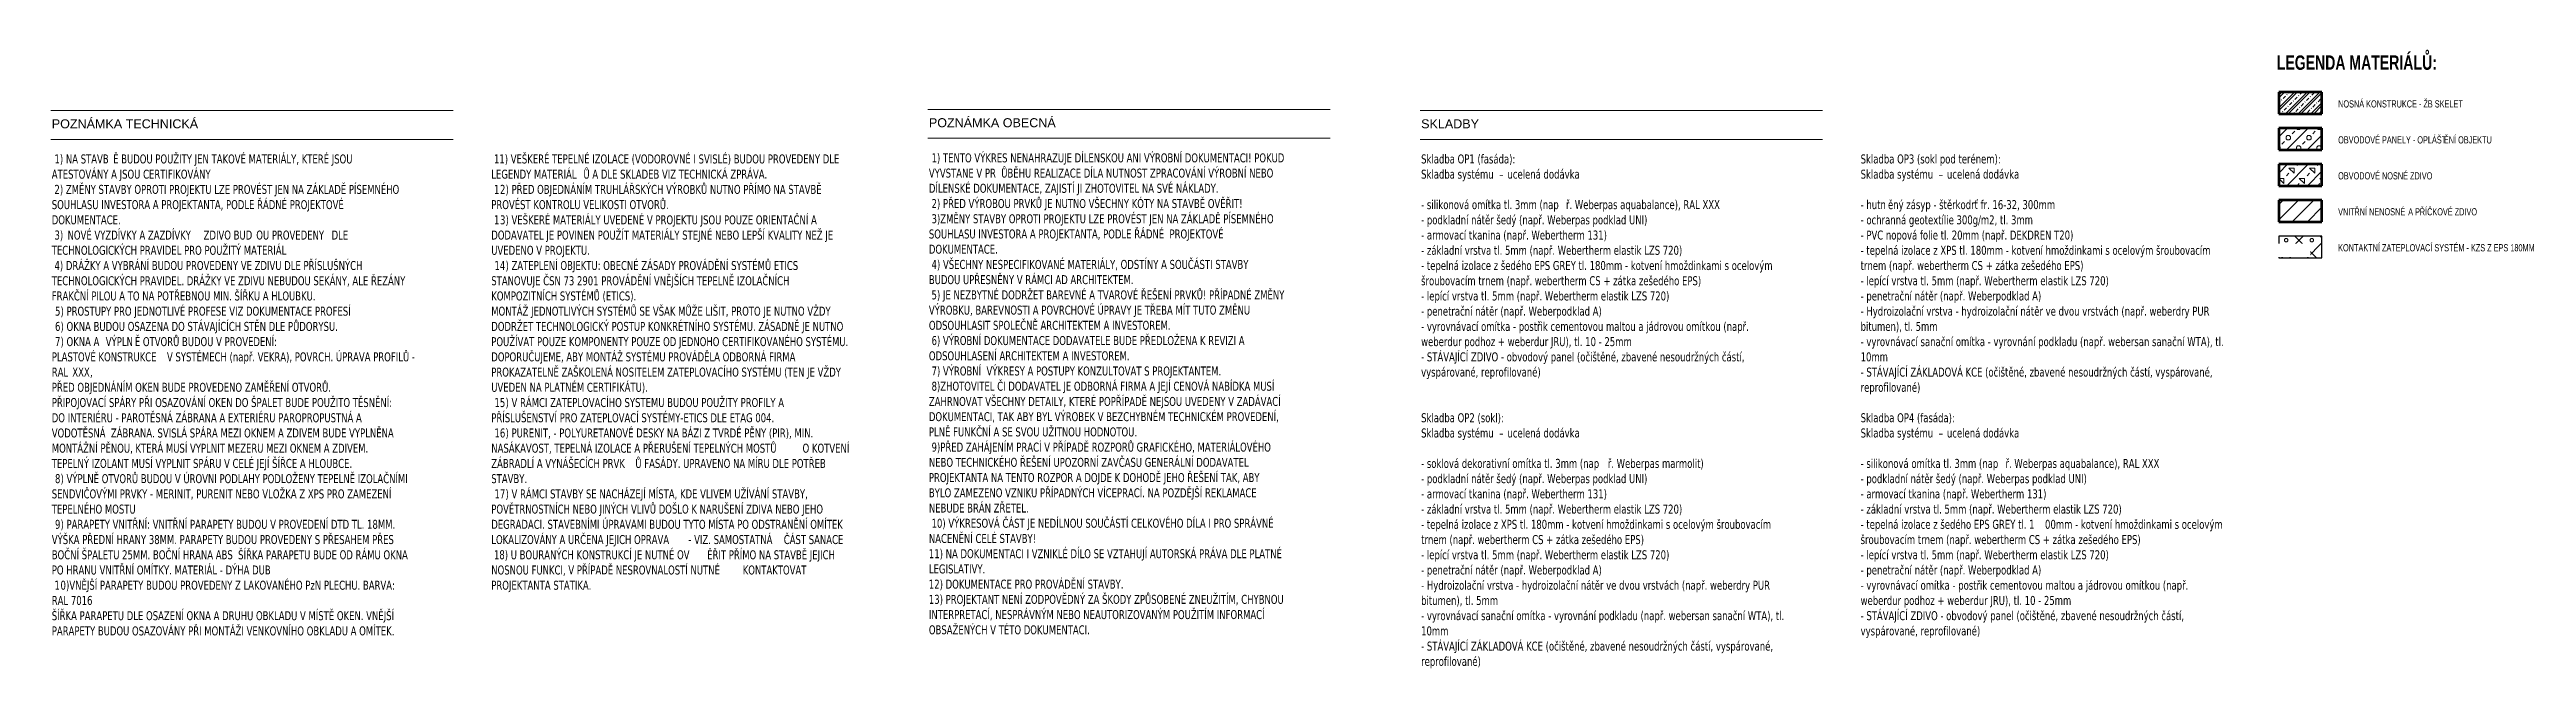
# Model space of a CAD drawing. Header units: millimetres. Extents: x 48671 to 278361, y -45352 to 20466.
# Drawn here: x 243880 to 278361, y -3831 to 4772 of the extents above; entities that cross this region are included whole.
import ezdxf

# ---------------------------------------------------------------- set-up
doc = ezdxf.new("R2010")
doc.units = ezdxf.units.MM
for name, color, linetype, lineweight in [('A-DETL', 90, 'Continuous', 13), ('A-DETL-GENF', 92, 'Continuous', 13), ('A-DETL-THIN', 151, 'Continuous', 13), ('A-DETL-WIDE', 214, 'Continuous', 70), ('G-ANNO-TEXT', 231, 'Continuous', 9)]:
    doc.layers.add(name, color=color, linetype=linetype, lineweight=lineweight)
doc.styles.add('Arial', font='arial.ttf', dxfattribs={"height": 125})
doc.styles.add('Arial_1', font='arial.ttf', dxfattribs={"width": 0.7, "height": 100})
doc.styles.add('Arial_B_1', font='arialbd.ttf', dxfattribs={"width": 0.7, "height": 200})
doc.styles.add('Tahoma_1', font='tahoma.ttf', dxfattribs={"width": 0.8, "height": 125})
doc.styles.add('Tahoma_B', font='tahomabd.ttf', dxfattribs={"width": 0.8, "height": 125})

msp = doc.modelspace()

# ---------------------------------------------------------------- texts
at = {"layer": 'G-ANNO-TEXT', "color": 7, "lineweight": 25, "attachment_point": 1}
for s, insert, char_height, width, style in [('LEGENDA MATERIÁL', (274885.9, 4691.6), 200, 2452.362, 'Arial_B_1'), ('Ů:', (276909.3, 4691.6), 200, 249.726, 'Arial_B_1'), ('NOSNÁ KONSTRUKCE - ŽB SKELET', (275739.6, 4067.4), 100, 2062.341, 'Arial_1'), ('OBVODOVÉ PANELY - OPLÁŠT', (275739.6, 3567.4), 100, 1784.556, 'Arial_1'), ('ĚNÍ OBJEKTU', (277212, 3567.4), 100, 794.071, 'Arial_1'), ('OBVODOVÉ NOSNÉ ZDIVO', (275739.6, 3067.4), 100, 1554.472, 'Arial_1'), ('VNIT', (275739.6, 2567.4), 100, 274.979, 'Arial_1'), ('ŘNÍ NENOSNÉ ', (275966.5, 2567.4), 100, 872.637, 'Arial_1'), (' A P', (276686.5, 2567.4), 100, 230.084, 'Arial_1'), ('ŘÍČKOVÉ ZDIVO', (276876.4, 2567.4), 100, 945.59, 'Arial_1'), ('KONTAKTNÍ ZATEPLOVACÍ SYSTÉM - KZS Z EPS 180MM', (275739.6, 2067.4), 100, 3243.628, 'Arial_1')]:
    msp.add_mtext(s, dxfattribs=dict(at, insert=insert, char_height=char_height, width=width, style=style))
at = {"layer": 'G-ANNO-TEXT', "color": 7, "char_height": 125, "attachment_point": 1, "bg_fill": 3, "box_fill_scale": 1.25, "bg_fill_color": 256, "bg_fill_true_color": 13158600, "bg_fill_transparency": 0}
for s, insert, width, style in [(' 1) NA STAVB', (243910.9, 3314.7), 1035.78, 'Tahoma_1'), (' 11) VEŠKERÉ TEPELNÉ IZOLACE (VODOROVNÉ I SVISLÉ) BUDOU PROVEDENY DLE ', (250029.1, 3314.7), 6397.466, 'Tahoma_1'), ('Skladba OP1 (fasáda):', (262973.9, 3314.7), 1914.43, 'Tahoma_B'), ('Skladba OP3 (sokl pod terénem):', (269092.1, 3314.7), 2831.56, 'Tahoma_B'), ('- silikonová omítka tl. 3mm (nap', (262973.9, 2679.7), 2443.544, 'Tahoma_1'), ('- hutn', (269092.1, 2679.7), 461.772, 'Tahoma_1'), ('Skladba OP2 (sokl):', (262973.9, -283.6), 1696.371, 'Tahoma_B'), ('Skladba OP4 (fasáda):', (269092.1, -283.6), 1914.43, 'Tahoma_B'), ('- soklová dekorativní omítka tl. 3mm (nap', (262973.9, -918.6), 3149.028, 'Tahoma_1'), ('- silikonová omítka tl. 3mm (nap', (269092.1, -918.6), 2443.544, 'Tahoma_1')]:
    msp.add_mtext(s, dxfattribs=dict(at, insert=insert, width=width, style=style))

# ---------------------------------------------------------------- hatches: boundary and pattern name
at = {"layer": 'A-DETL-GENF'}
h = msp.add_hatch(dxfattribs=at)
h.set_pattern_fill('FP_255', style=0, pattern_type=2)
h.set_pattern_definition([(45, (272719.66, 0), (-88.3883, 88.3883), []), (45, (272757.16, 0), (-88.3883, 88.3883), []), (45, (272826.66, 0), (-88.3883, 88.3883), [50, -25, 5, -25])])
h.paths.add_polyline_path([(274912.8, 4179.4), (274912.8, 3879.4), (275512.8, 3879.4), (275512.8, 4179.4)])
h = msp.add_hatch(dxfattribs=at)
h.set_pattern_fill('FP_256', style=0, pattern_type=2)
h.set_pattern_definition([(45, (272791.5, 0), (-143.684, 143.684), []), (0, (273020.45, 67.3), (143.684, 143.684), [25.4, -261.968]), (45, (273045.85, 67.3), (-143.684, 143.684), [25.4, -177.8]), (90, (273063.81, 85.26), (-143.684, 143.684), [25.4, -261.968]), (135, (273063.81, 110.66), (-143.684, -143.684), [25.4, -177.8]), (0, (273020.45, 128.62), (143.684, 143.684), [25.4, -261.968]), (45, (273002.5, 110.66), (-143.684, 143.684), [25.4, -177.8]), (90, (273002.5, 85.26), (-143.684, 143.684), [25.4, -261.968]), (135, (273020.45, 67.3), (-143.684, -143.684), [25.4, -177.8]), (45, (273087.04, 151.85), (-143.684, 143.684), [50.8, -152.4])])
h.paths.add_polyline_path([(274912.8, 3679.4), (274912.8, 3379.4), (275512.8, 3379.4), (275512.8, 3679.4)])
h = msp.add_hatch(dxfattribs=at)
h.set_pattern_fill('FP_1', style=0, pattern_type=2)
h.set_pattern_definition([(45, (272719.66, 0), (-143.684, 143.684), []), (45, (272863.35, 0), (-143.684, 143.684), [50.8, -152.4]), (135, (272971.11, 35.92), (-143.684, -143.684), [101.6, -101.6]), (0, (272899.27, 107.76), (143.684, 143.684), [71.842, -215.526]), (90, (272971.11, 35.92), (-143.684, 143.684), [71.842, -215.526])])
h.paths.add_polyline_path([(274912.8, 3179.4), (274912.8, 2879.4), (275512.8, 2879.4), (275512.8, 3179.4)])
h = msp.add_hatch(dxfattribs=at)
h.set_pattern_fill('FP_21', style=0, pattern_type=2)
h.set_pattern_definition([(45, (272719.66, 0), (-106.066, 106.066), [])])
h.paths.add_polyline_path([(274912.8, 2679.4), (274912.8, 2379.4), (275512.8, 2379.4), (275512.8, 2679.4)])
h = msp.add_hatch(dxfattribs=at)
h.set_pattern_fill('FP_8', color=10, style=0, pattern_type=2)
h.set_pattern_definition([(45, (272719.66, 0), (0.0007, 353.553), []), (315, (272719.66, 0), (353.553, -0.0007), []), (270, (272873.35, 9.56), (176.771, -176.771), [19.139, -334.416]), (270, (272919.54, 9.56), (176.771, -176.771), [19.139, -334.416]), (0, (272886.24, 23.1), (176.771, 176.771), [19.139, -334.416]), (0, (272886.24, -23.1), (176.771, 176.771), [19.139, -334.416]), (45, (272873.35, 9.56), (0.0007, 353.553), [19.139, -230.861]), (45, (272906, -23.1), (0.0007, 353.553), [19.139, -230.861]), (315, (272906, 23.1), (353.553, -0.0007), [19.139, -230.861]), (315, (272873.35, -9.56), (353.553, -0.0007), [19.139, -230.861])])
h.paths.add_polyline_path([(274912.8, 2179.4), (274912.8, 1879.4), (275512.8, 1879.4), (275512.8, 2179.4)])

# ---------------------------------------------------------------- linework, layer by layer
at = {"layer": 'A-DETL', "lineweight": 25}
for p, q in [((275512.8, 2179.4), (274912.8, 2179.4)), ((274912.8, 2179.4), (274912.8, 1879.4)), ((275512.8, 1879.4), (275512.8, 2179.4)), ((274912.8, 1879.4), (275512.8, 1879.4))]:
    msp.add_line(p, q, dxfattribs=at)
at = {"layer": 'A-DETL-THIN'}
for p, q in [((243898.1, 3923.7), (249498.1, 3923.7)), ((256108.2, 3938.7), (261708.2, 3938.7)), ((262961.1, 3923.7), (268561.1, 3923.7)), ((243898.1, 3523.7), (249498.1, 3523.7)), ((256108.2, 3538.7), (261708.2, 3538.7)), ((262961.1, 3523.7), (268561.1, 3523.7))]:
    msp.add_line(p, q, dxfattribs=at)
at = {"layer": 'A-DETL-WIDE'}
for p, q in [((275512.8, 4179.4), (274912.8, 4179.4)), ((274912.8, 4179.4), (274912.8, 3879.4)), ((275512.8, 3879.4), (275512.8, 4179.4)), ((274912.8, 3879.4), (275512.8, 3879.4)), ((275512.8, 3679.4), (274912.8, 3679.4)), ((274912.8, 3679.4), (274912.8, 3379.4)), ((275512.8, 3379.4), (275512.8, 3679.4)), ((274912.8, 3379.4), (275512.8, 3379.4)), ((275512.8, 3179.4), (274912.8, 3179.4)), ((274912.8, 3179.4), (274912.8, 2879.4)), ((275512.8, 2879.4), (275512.8, 3179.4)), ((274912.8, 2879.4), (275512.8, 2879.4)), ((275512.8, 2679.4), (274912.8, 2679.4)), ((274912.8, 2679.4), (274912.8, 2379.4)), ((275512.8, 2379.4), (275512.8, 2679.4)), ((274912.8, 2379.4), (275512.8, 2379.4))]:
    msp.add_line(p, q, dxfattribs=at)

msp.set_redraw_order([(e.dxf.handle, doc.entitydb.next_handle()) for e in msp.query("TEXT MTEXT ATTDEF DIMENSION ARC_DIMENSION")])  # texts and dimensions are drawn at this point

# ---------------------------------------------------------------- next in the draw order: texts
at = {"layer": 'G-ANNO-TEXT', "color": 7, "char_height": 125, "attachment_point": 1, "bg_fill": 3, "box_fill_scale": 1.25, "bg_fill_color": 256, "bg_fill_true_color": 13158600, "bg_fill_transparency": 0}
for s, insert, width, style in [('POZNÁMKA TECHNICKÁ', (243910.9, 3803.2), 2461.181, 'Arial'), ('POZNÁMKA OBECNÁ', (256121.1, 3818.3), 2128.48, 'Arial'), ('SKLADBY', (262973.9, 3803.2), 970.042, 'Arial'), ('Ě BUDOU POUŽITY JEN TAKOVÉ MATERIÁLY, KTERÉ JSOU ', (244765.5, 3314.7), 4502.277, 'Tahoma_1'), (' 1) TENTO VÝKRES NENAHRAZUJE DÍLENSKOU ANI VÝROBNÍ DOKUMENTACI! POKUD ', (256121.1, 3329.8), 6541.77, 'Tahoma_1'), ('Skladba systému ', (262973.9, 3103.1), 1317.974, 'Tahoma_1'), ('Skladba systému ', (269092.1, 3103.1), 1317.974, 'Tahoma_1'), ('ř. Weberpas aquabalance), RAL XXX', (264990.1, 2679.7), 2725.738, 'Tahoma_1'), ('ěný zásyp - štěrkodrť fr. 16-32, 300mm', (269473.1, 2679.7), 2991.898, 'Tahoma_1'), ('Skladba systému ', (262973.9, -495.3), 1317.974, 'Tahoma_1'), ('Skladba systému ', (269092.1, -495.3), 1317.974, 'Tahoma_1'), ('ř. Weberpas marmolit)', (265572.2, -918.6), 1699.578, 'Tahoma_1'), ('ř. Weberpas aquabalance), RAL XXX', (271108.2, -918.6), 2725.738, 'Tahoma_1')]:
    msp.add_mtext(s, dxfattribs=dict(at, insert=insert, width=width, style=style))

# ---------------------------------------------------------------- next in the draw order: texts
at = {"layer": 'G-ANNO-TEXT', "color": 7, "char_height": 125, "attachment_point": 1, "style": 'Tahoma_1', "bg_fill": 3, "box_fill_scale": 1.25, "bg_fill_color": 256, "bg_fill_true_color": 13158600, "bg_fill_transparency": 0}
for s, insert, width in [('ATESTOVÁNY A JSOU CERTIFIKOVÁNY', (243910.9, 3103.1), 2950.21), ('\\fTahoma|b0|i0|c238|p34|;\\W.8;–', (264061.4, 3103.1), 92.996), ('\\fTahoma|b0|i0|c238|p34|;\\W.8;–', (270179.5, 3103.1), 92.996), ('- podkladní nátěr šedý (např. Weberpas podklad UNI)', (262973.9, 2468.1), 4037.298), ('- ochranná geotextílie 300g/m2, tl. 3mm', (269092.1, 2468.1), 3056.033), ('\\fTahoma|b0|i0|c238|p34|;\\W.8;–', (264061.4, -495.3), 92.996), ('\\fTahoma|b0|i0|c238|p34|;\\W.8;–', (270179.5, -495.3), 92.996), ('- podkladní nátěr šedý (např. Weberpas podklad UNI)', (262973.9, -1130.3), 4037.298), ('- podkladní nátěr šedý (např. Weberpas podklad UNI)', (269092.1, -1130.3), 4037.298)]:
    msp.add_mtext(s, dxfattribs=dict(at, insert=insert, width=width))

# ---------------------------------------------------------------- next in the draw order: texts
for s, insert, width in [(' ucelená dodávka ', (264138.1, 3103.1), 1366.075), (' ucelená dodávka ', (270256.3, 3103.1), 1366.075), (' 2) ZMĚNY STAVBY OPROTI PROJEKTU LZE PROVÉST JEN NA ZÁKLADĚ PÍSEMNÉHO ', (243910.9, 2891.4), 6442.361), ('- armovací tkanina (např. Webertherm 131)', (262973.9, 2256.4), 3296.539), ('- PVC nopová folie tl. 20mm (např. DEKDREN T20)', (269092.1, 2256.4), 3825.653), (' ucelená dodávka ', (264138.1, -495.3), 1366.075), (' ucelená dodávka ', (270256.3, -495.3), 1366.075), ('- armovací tkanina (např. Webertherm 131)', (262973.9, -1341.9), 3296.539), ('- armovací tkanina (např. Webertherm 131)', (269092.1, -1341.9), 3296.539)]:
    msp.add_mtext(s, dxfattribs=dict(at, insert=insert, width=width))

# ---------------------------------------------------------------- next in the draw order: texts
for s, insert, width in [('LEGENDY MATERIÁL', (250029.1, 3103.1), 1555.274), ('SOUHLASU INVESTORA A PROJEKTANTA, PODLE ŘÁDNÉ PROJEKTOVÉ ', (243910.9, 2679.7), 5409.787), ('- základní vrstva tl. 5mm (např. Webertherm elastik LZS 720)', (262973.9, 2044.7), 4624.133), ('- základní vrstva tl. 5mm (např. Webertherm elastik LZS 720)', (262973.9, -1553.6), 4624.133)]:
    msp.add_mtext(s, dxfattribs=dict(at, insert=insert, width=width))

# ---------------------------------------------------------------- next in the draw order: texts
for s, insert, width in [('Ů A DLE SKLADEB VIZ TECHNICKÁ ZPRÁVA.', (251312.3, 3103.1), 3341.433), (' 1', (250029.1, 2891.4), 147.511), ('DOKUMENTACE. ', (243910.9, 2468.1), 1292.32), ('- tepelná izolace z\xa0šedého EPS GREY tl. 180mm - kotvení hmoždinkami s ocelovým ', (262973.9, 1833.1), 6288.437), ('- tepelná izolace z\xa0XPS tl. 180mm - kotvení hmoždinkami s ocelovým šroubovacím ', (262973.9, -1765.3), 6230.715)]:
    msp.add_mtext(s, dxfattribs=dict(at, insert=insert, width=width))

# ---------------------------------------------------------------- next in the draw order: texts
for s, insert, width in [('\\fTahoma|b0|i0|c238|p34|;\\W.8;2', (250150.8, 2891.4), 92.996), (' 3) ', (243910.9, 2256.4), 266.16), ('- tepelná izolace z\xa0XPS tl. 180mm - kotvení hmoždinkami s ocelovým šroubovacím ', (269092.1, 2044.7), 6230.715), ('šroubovacím trnem (např. webertherm CS + zátka zešedého EPS)', (262973.9, 1621.4), 4970.462), ('- základní vrstva tl. 5mm (např. Webertherm elastik LZS 720)', (269092.1, -1553.6), 4624.133), ('trnem (např. webertherm CS + zátka zešedého EPS)', (262973.9, -1976.9), 3969.956)]:
    msp.add_mtext(s, dxfattribs=dict(at, insert=insert, width=width))

# ---------------------------------------------------------------- next in the draw order: texts
for s, insert, width in [(') PŘED OBJEDNÁNÍM TRUHLÁŘSKÝCH VÝROBKŮ NUTNO PŘÍMO NA STAVBĚ ', (250227.5, 2891.4), 5842.699), ('NOVÉ VYZDÍVKY A ZAZDÍVKY', (244130.5, 2256.4), 2251.139), ('trnem (např. webertherm CS + zátka zešedého EPS)', (269092.1, 1833.1), 3969.956), ('- lepící vrstva tl. 5mm (např. Webertherm elastik LZS 720)', (262973.9, 1409.7), 4393.247), ('- tepelná izolace z\xa0šedého EPS GREY tl. 1', (269092.1, -1765.3), 3110.548), ('- lepící vrstva tl. 5mm (např. Webertherm elastik LZS 720)', (262973.9, -2188.6), 4393.247)]:
    msp.add_mtext(s, dxfattribs=dict(at, insert=insert, width=width))

# ---------------------------------------------------------------- next in the draw order: texts
for s, insert, width in [('VYVSTANE V PR', (256121.1, 3118.1), 1221.772), ('PROVÉST KONTROLU VELIKOSTI OTVORŮ.', (250029.1, 2679.7), 3258.058), (' ZDIVO BUD', (245987.9, 2256.4), 933.164), ('- lepící vrstva tl. 5mm (např. Webertherm elastik LZS 720)', (269092.1, 1621.4), 4393.247), ('- penetrační nátěr (např. Weberpodklad A)', (262973.9, 1198.1), 3209.957), ('\\fTahoma|b0|i0|c238|p34|;\\W.8;0', (271658.5, -1765.3), 92.996), ('- penetrační nátěr (např. Weberpodklad A)', (262973.9, -2400.3), 3209.957)]:
    msp.add_mtext(s, dxfattribs=dict(at, insert=insert, width=width))

# ---------------------------------------------------------------- next in the draw order: texts
for s, insert, width in [('ŮBĚHU REALIZACE DÍLA NUTNOST ZPRACOVÁNÍ VÝROBNÍ NEBO ', (257129.1, 3118.1), 5012.15), (' 1', (250029.1, 2468.1), 147.511), ('OU PROVEDENY', (246757.8, 2256.4), 1224.978), ('- penetrační nátěr (např. Weberpodklad A)', (269092.1, 1409.7), 3209.957), ('- vyrovnávací omítka - postřik cementovou maltou a jádrovou omítkou (např. ', (262973.9, 986.4), 5858.732), ('0mm - kotvení hmoždinkami s ocelovým ', (271735.3, -1765.3), 3084.894), ('- Hydroizolační vrstva - hydroizolační nátěr ve dvou vrstvách (např. weberdry PUR ', (262973.9, -2611.9), 6217.888)]:
    msp.add_mtext(s, dxfattribs=dict(at, insert=insert, width=width))

# ---------------------------------------------------------------- next in the draw order: texts
for s, insert, width in [('DÍLENSKÉ DOKUMENTACE, ZAJISTÍ JI ZHOTOVITEL NA SVÉ NÁKLADY.', (256121.1, 2906.5), 5380.926), ('\\fTahoma|b0|i0|c238|p34|;\\W.8;3', (250150.8, 2468.1), 92.996), (' DLE ', (247768.6, 2256.4), 404.051), ('- Hydroizolační vrstva - hydroizolační nátěr ve dvou vrstvách (např. weberdry PUR ', (269092.1, 1198.1), 6217.888), ('weberdur podhoz + weberdur JRU), tl. 10 - 25mm', (262973.9, 774.7), 3796.792), ('šroubovacím trnem (např. webertherm CS + zátka zešedého EPS)', (269092.1, -1976.9), 4970.462), ('bitumen), tl. 5mm', (262973.9, -2823.6), 1369.282)]:
    msp.add_mtext(s, dxfattribs=dict(at, insert=insert, width=width))

# ---------------------------------------------------------------- next in the draw order: texts
for s, insert, width in [(') VEŠKERÉ MATERIÁLY UVEDENÉ V PROJEKTU JSOU POUZE ORIENTAČNÍ A ', (250227.5, 2468.1), 5810.631), ('TECHNOLOGICKÝCH PRAVIDEL PRO POUŽITÝ MATERIÁL', (243910.9, 2044.7), 4309.872), ('bitumen), tl. 5mm', (269092.1, 986.4), 1369.282), ('- STÁVAJÍCÍ ZDIVO - obvodový panel (očištěné, zbavené nesoudržných částí, ', (262973.9, 563.1), 5871.559), ('- lepící vrstva tl. 5mm (např. Webertherm elastik LZS 720)', (269092.1, -2188.6), 4393.247), ('- vyrovnávací sanační omítka - vyrovnání podkladu (např. webersan sanační WTA), tl. ', (262973.9, -3035.3), 6490.462)]:
    msp.add_mtext(s, dxfattribs=dict(at, insert=insert, width=width))

# ---------------------------------------------------------------- next in the draw order: texts
for s, insert, width in [(' 2) PŘED VÝROBOU PRVKŮ JE NUTNO VŠECHNY KÓTY NA STAVBĚ OVĚŘIT!', (256121.1, 2694.8), 5756.116), ('DODAVATEL JE POVINEN POUŽÍT MATERIÁLY STEJNÉ NEBO LEPŠÍ KVALITY NEŽ JE ', (250029.1, 2256.4), 6423.12), (' 4) DRÁŽKY A VYBRÁNÍ BUDOU PROVEDENY VE ZDIVU DLE PŘÍSLUŠNÝCH ', (243910.9, 1833.1), 5727.256), ('- vyrovnávací sanační omítka - vyrovnání podkladu (např. webersan sanační WTA), tl. ', (269092.1, 774.7), 6490.462), ('vyspárované, reprofilované)', (262973.9, 351.4), 2090.801), ('- penetrační nátěr (např. Weberpodklad A)', (269092.1, -2400.3), 3209.957), ('10mm', (262973.9, -3246.9), 474.599)]:
    msp.add_mtext(s, dxfattribs=dict(at, insert=insert, width=width))

# ---------------------------------------------------------------- next in the draw order: texts
for s, insert, width in [(' 3)ZMĚNY STAVBY OPROTI PROJEKTU LZE PROVÉST JEN NA ZÁKLADĚ PÍSEMNÉHO ', (256121.1, 2483.1), 6387.846), ('UVEDENO V PROJEKTU.', (250029.1, 2044.7), 1811.814), ('TECHNOLOGICKÝCH PRAVIDEL. DRÁŽKY VE ZDIVU NEBUDOU SEKÁNY, ALE ŘEZÁNY ', (243910.9, 1621.4), 6474.428), ('10mm', (269092.1, 563.1), 474.599), ('- vyrovnávací omítka - postřik cementovou maltou a jádrovou omítkou (např. ', (269092.1, -2611.9), 5858.732), ('- STÁVAJÍCÍ ZÁKLADOVÁ KCE (očištěné, zbavené nesoudržných částí, vyspárované, ', (262973.9, -3458.6), 6349.365)]:
    msp.add_mtext(s, dxfattribs=dict(at, insert=insert, width=width))

# ---------------------------------------------------------------- next in the draw order: texts
for s, insert, width in [('SOUHLASU INVESTORA A PROJEKTANTA, PODLE ŘÁDNÉ  PROJEKTOVÉ ', (256121.1, 2271.5), 5464.302), ('\\fTahoma|b0|i0|c238|p34|;\\W.8; ', (250029.1, 1833.1), 54.515), ('FRAKČNÍ PILOU A TO NA POTŘEBNOU MIN. ŠÍŘKU A HLOUBKU.', (243910.9, 1409.7), 4861.433), ('- STÁVAJÍCÍ ZÁKLADOVÁ KCE (očištěné, zbavené nesoudržných částí, vyspárované, ', (269092.1, 351.4), 6349.365), ('weberdur podhoz + weberdur JRU), tl. 10 - 25mm', (269092.1, -2823.6), 3796.792), ('reprofilované)', (262973.9, -3670.3), 1045.4)]:
    msp.add_mtext(s, dxfattribs=dict(at, insert=insert, width=width))

# ---------------------------------------------------------------- next in the draw order: texts
for s, insert, width in [('DOKUMENTACE. ', (256121.1, 2059.8), 1292.32), ('14', (250074, 1833.1), 185.992), ('\\fTahoma|b0|i0|c238|p34|;\\W.8; ', (243910.9, 1198.1), 54.515), ('reprofilované)', (269092.1, 139.7), 1045.4), ('- STÁVAJÍCÍ ZDIVO - obvodový panel (očištěné, zbavené nesoudržných částí, ', (269092.1, -3035.3), 5871.559)]:
    msp.add_mtext(s, dxfattribs=dict(at, insert=insert, width=width))

# ---------------------------------------------------------------- next in the draw order: texts
for s, insert, width in [(') ZATEPLENÍ OBJEKTU: OBECNÉ ZÁSADY PROVÁDĚNÍ SYSTÉMŮ ETICS ', (250227.5, 1833.1), 5438.648), (' 4) VŠECHNY NESPECIFIKOVANÉ MATERIÁLY, ODSTÍNY A SOUČÁSTI STAVBY  ', (256121.1, 1848.1), 6009.449), ('\\fTahoma|b0|i0|c238|p34|;\\W.8;5', (243955.9, 1198.1), 92.996), ('vyspárované, reprofilované)', (269092.1, -3246.9), 2090.801)]:
    msp.add_mtext(s, dxfattribs=dict(at, insert=insert, width=width))

# ---------------------------------------------------------------- next in the draw order: texts
for s, insert, width in [('STANOVUJE ČSN 73 2901 PROVÁDĚNÍ VNĚJŠÍCH TEPELNĚ IZOLAČNÍCH ', (250029.1, 1621.4), 5525.23), ('BUDOU UPŘESNĚNY V RÁMCI AD ARCHITEKTEM.', (256121.1, 1636.5), 3745.484), (') PROSTUPY PRO JEDNOTLIVÉ PROFESE VIZ DOKUMENTACE PROFESÍ', (244032.6, 1198.1), 5348.859)]:
    msp.add_mtext(s, dxfattribs=dict(at, insert=insert, width=width))

# ---------------------------------------------------------------- next in the draw order: texts
for s, insert, width in [('KOMPOZITNÍCH SYSTÉMŮ (ETICS). ', (250029.1, 1409.7), 2748.185), ('\\fTahoma|b0|i0|c238|p34|;\\W.8; ', (243910.9, 986.4), 54.515)]:
    msp.add_mtext(s, dxfattribs=dict(at, insert=insert, width=width))

# ---------------------------------------------------------------- next in the draw order: texts
for s, insert, width in [('MONTÁŽ JEDNOTLIVÝCH SYSTÉMŮ SE VŠAK MŮŽE LIŠIT, PROTO JE NUTNO VŽDY ', (250029.1, 1198.1), 6330.125), ('\\fTahoma|b0|i0|c238|p34|;\\W.8;6', (243955.9, 986.4), 92.996)]:
    msp.add_mtext(s, dxfattribs=dict(at, insert=insert, width=width))

# ---------------------------------------------------------------- next in the draw order: texts
for s, insert, width in [(' 5) JE NEZBYTNÉ DODRŽET BAREVNÉ A TVAROVÉ ŘEŠENÍ PRVKŮ! PŘÍPADNÉ ZMĚNY ', (256121.1, 1424.8), 6541.77), (') OKNA BUDOU OSAZENA DO STÁVAJÍCÍCH STĚN DLE PŮDORYSU. ', (244032.6, 986.4), 5130.8), ('DODRŽET TECHNOLOGICKÝ POSTUP KONKRÉTNÍHO SYSTÉMU. ZÁSADNĚ JE NUTNO ', (250029.1, 986.4), 6487.255)]:
    msp.add_mtext(s, dxfattribs=dict(at, insert=insert, width=width))

# ---------------------------------------------------------------- next in the draw order: texts
for s, insert, width in [('VÝROBKU, BAREVNOSTI A POVRCHOVÉ ÚPRAVY JE TŘEBA MÍT TUTO ZMĚNU ', (256121.1, 1213.1), 5948.521), ('\\fTahoma|b0|i0|c238|p34|;\\W.8; ', (243910.9, 774.7), 54.515)]:
    msp.add_mtext(s, dxfattribs=dict(at, insert=insert, width=width))

# ---------------------------------------------------------------- next in the draw order: texts
at = {"layer": 'G-ANNO-TEXT', "color": 7, "insert": (243955.9, 774.7), "char_height": 125, "width": 92.996, "attachment_point": 1, "style": 'Tahoma_1', "bg_fill": 3, "box_fill_scale": 1.25, "bg_fill_color": 256, "bg_fill_true_color": 13158600, "bg_fill_transparency": 0}
msp.add_mtext('\\fTahoma|b0|i0|c238|p34|;\\W.8;7', dxfattribs=at)

# ---------------------------------------------------------------- next in the draw order: texts
at = {"layer": 'G-ANNO-TEXT', "color": 7, "insert": (244032.6, 774.7), "char_height": 125, "width": 763.207, "attachment_point": 1, "style": 'Tahoma_1', "bg_fill": 3, "box_fill_scale": 1.25, "bg_fill_color": 256, "bg_fill_true_color": 13158600, "bg_fill_transparency": 0}
msp.add_mtext(') OKNA A ', dxfattribs=at)

# ---------------------------------------------------------------- next in the draw order: texts
at = {"layer": 'G-ANNO-TEXT', "color": 7, "insert": (244662.3, 774.7), "char_height": 125, "width": 490.633, "attachment_point": 1, "style": 'Tahoma_1', "bg_fill": 3, "box_fill_scale": 1.25, "bg_fill_color": 256, "bg_fill_true_color": 13158600, "bg_fill_transparency": 0}
msp.add_mtext('VÝPLN', dxfattribs=at)

# ---------------------------------------------------------------- next in the draw order: texts
at = {"layer": 'G-ANNO-TEXT', "color": 7, "insert": (245067.2, 774.7), "char_height": 125, "width": 2597.468, "attachment_point": 1, "style": 'Tahoma_1', "bg_fill": 3, "box_fill_scale": 1.25, "bg_fill_color": 256, "bg_fill_true_color": 13158600, "bg_fill_transparency": 0}
msp.add_mtext('Ě OTVORŮ BUDOU V PROVEDENÍ:', dxfattribs=at)

# ---------------------------------------------------------------- next in the draw order: texts
at = {"layer": 'G-ANNO-TEXT', "color": 7, "insert": (243910.9, 563.1), "char_height": 125, "width": 1943.291, "attachment_point": 1, "style": 'Tahoma_1', "bg_fill": 3, "box_fill_scale": 1.25, "bg_fill_color": 256, "bg_fill_true_color": 13158600, "bg_fill_transparency": 0}
msp.add_mtext('PLASTOVÉ KONSTRUKCE ', dxfattribs=at)

# ---------------------------------------------------------------- next in the draw order: texts
at = {"layer": 'G-ANNO-TEXT', "color": 7, "char_height": 125, "attachment_point": 1, "style": 'Tahoma_1', "bg_fill": 3, "box_fill_scale": 1.25, "bg_fill_color": 256, "bg_fill_true_color": 13158600, "bg_fill_transparency": 0}
for s, insert, width in [('RAL ', (243910.9, 351.4), 346.329), ('V SYSTÉMECH (např. VEKRA), POVRCH. ÚPRAVA PROFILŮ - ', (245514.3, 563.1), 4585.653)]:
    msp.add_mtext(s, dxfattribs=dict(at, insert=insert, width=width))

# ---------------------------------------------------------------- next in the draw order: texts
for s, insert, width in [('POUŽÍVAT POUZE KOMPONENTY POUZE OD JEDNOHO CERTIFIKOVANÉHO SYSTÉMU.', (250029.1, 774.7), 6535.357), ('XXX', (244196.7, 351.4), 298.228)]:
    msp.add_mtext(s, dxfattribs=dict(at, insert=insert, width=width))

# ---------------------------------------------------------------- next in the draw order: texts
for s, insert, width in [('ODSOUHLASIT SPOLEČNĚ ARCHITEKTEM A INVESTOREM.', (256121.1, 1001.5), 4428.522), ('\\fTahoma|b0|i0|c238|p34|;\\W.8;,', (244442.7, 351.4), 51.308), ('DOPORUČUJEME, ABY MONTÁŽ SYSTÉMU PROVÁDĚLA ODBORNÁ FIRMA ', (250029.1, 563.1), 5586.158)]:
    msp.add_mtext(s, dxfattribs=dict(at, insert=insert, width=width))

# ---------------------------------------------------------------- next in the draw order: texts
for s, insert, width in [(' 6) VÝROBNÍ DOKUMENTACE DODAVATELE BUDE PŘEDLOŽENA K REVIZI A ', (256121.1, 789.8), 5797.804), ('PROKAZATELNĚ ZAŠKOLENÁ NOSITELEM ZATEPLOVACÍHO SYSTÉMU (TEN JE VŽDY ', (250029.1, 351.4), 6426.327), ('PŘED OBJEDNÁNÍM OKEN BUDE PROVEDENO ZAMĚŘENÍ OTVORŮ.', (243910.9, 139.7), 5082.699)]:
    msp.add_mtext(s, dxfattribs=dict(at, insert=insert, width=width))

# ---------------------------------------------------------------- next in the draw order: texts
for s, insert, width in [('ODSOUHLASENÍ ARCHITEKTEM A INVESTOREM.', (256121.1, 578.1), 3684.556), ('PŘIPOJOVACÍ SPÁRY PŘI OSAZOVÁNÍ OKEN DO ŠPALET BUDE POUŽITO TĚSNĚNÍ: ', (243910.9, -71.9), 6349.365)]:
    msp.add_mtext(s, dxfattribs=dict(at, insert=insert, width=width))

# ---------------------------------------------------------------- next in the draw order: texts
for s, insert, width in [(' 7) VÝROBNÍ  VÝKRESY A POSTUPY KONZULTOVAT S\xa0PROJEKTANTEM.', (256121.1, 366.5), 5380.926), ('UVEDEN NA PLATNÉM CERTIFIKÁTU).', (250029.1, 139.7), 2882.868), ('DO INTERIÉRU - PAROTĚSNÁ ZÁBRANA A EXTERIÉRU PAROPROPUSTNÁ A ', (243910.9, -283.6), 5724.049)]:
    msp.add_mtext(s, dxfattribs=dict(at, insert=insert, width=width))

# ---------------------------------------------------------------- next in the draw order: texts
for s, insert, width in [(' 8)ZHOTOVITEL ČI DODAVATEL JE ODBORNÁ FIRMA A JEJÍ CENOVÁ NABÍDKA MUSÍ  ', (256121.1, 154.8), 6535.357), ('\\fTahoma|b0|i0|c238|p34|;\\W.8; ', (250029.1, -71.9), 54.515), ('VODOTĚSNÁ  ZÁBRANA. SVISLÁ SPÁRA MEZI OKNEM A ZDIVEM BUDE VYPLNĚNA ', (243910.9, -495.3), 6259.576)]:
    msp.add_mtext(s, dxfattribs=dict(at, insert=insert, width=width))

# ---------------------------------------------------------------- next in the draw order: texts
for s, insert, width in [('15', (250074, -71.9), 185.992), ('ZAHRNOVAT VŠECHNY DETAILY, KTERÉ POPŘÍPADĚ NEJSOU UVEDENY V\xa0ZADÁVACÍ ', (256121.1, -56.9), 6493.669), ('MONTÁŽNÍ PĚNOU, KTERÁ MUSÍ VYPLNIT MEZERU MEZI OKNEM A ZDIVEM. ', (243910.9, -706.9), 5871.559)]:
    msp.add_mtext(s, dxfattribs=dict(at, insert=insert, width=width))

# ---------------------------------------------------------------- next in the draw order: texts
for s, insert, width in [(') V RÁMCI ZATEPLOVACÍHO SYSTEMU BUDOU POUŽITY PROFILY A ', (250227.5, -71.9), 5188.521), ('TEPELNÝ IZOLANT MUSÍ VYPLNIT SPÁRU V CELÉ JEJÍ ŠÍŘCE A HLOUBCE.', (243910.9, -918.6), 5598.985)]:
    msp.add_mtext(s, dxfattribs=dict(at, insert=insert, width=width))

# ---------------------------------------------------------------- next in the draw order: texts
for s, insert, width in [('PŘÍSLUŠENSTVÍ PRO ZATEPLOVACÍ SYSTÉMY-ETICS DLE ETAG 004.', (250029.1, -283.6), 5201.348), ('\\fTahoma|b0|i0|c238|p34|;\\W.8; ', (243910.9, -1130.3), 54.515)]:
    msp.add_mtext(s, dxfattribs=dict(at, insert=insert, width=width))

# ---------------------------------------------------------------- next in the draw order: texts
for s, insert, width in [('\\fTahoma|b0|i0|c238|p34|;\\W.8; ', (250029.1, -495.3), 54.515), ('\\fTahoma|b0|i0|c238|p34|;\\W.8;8', (243955.9, -1130.3), 92.996)]:
    msp.add_mtext(s, dxfattribs=dict(at, insert=insert, width=width))

# ---------------------------------------------------------------- next in the draw order: texts
for s, insert, width in [('16', (250074, -495.3), 185.992), (') VÝPLNĚ OTVORŮ BUDOU V ÚROVNI PODLAHY PODLOŽENY TEPELNĚ IZOLAČNÍMI ', (244032.6, -1130.3), 6394.26)]:
    msp.add_mtext(s, dxfattribs=dict(at, insert=insert, width=width))

# ---------------------------------------------------------------- next in the draw order: texts
for s, insert, width in [(') PURENIT, - POLYURETANOVÉ DESKY NA BÁZI Z TVRDÉ PĚNY (PIR), MIN. ', (250227.5, -495.3), 5756.116), ('SENDVIČOVÝMI PRVKY - MERINIT, PURENIT NEBO VLOŽKA Z XPS PRO ZAMEZENÍ ', (243910.9, -1341.9), 6301.264)]:
    msp.add_mtext(s, dxfattribs=dict(at, insert=insert, width=width))

# ---------------------------------------------------------------- next in the draw order: texts
for s, insert, width in [('DOKUMENTACI, TAK ABY BYL VÝROBEK V BEZCHYBNÉM TECHNICKÉM PROVEDENÍ, ', (256121.1, -268.5), 6429.534), ('NASÁKAVOST, TEPELNÁ IZOLACE A PŘERUŠENÍ TEPELNÝCH MOSTŮ ', (250029.1, -706.9), 5252.656), ('TEPELNÉHO MOSTU  ', (243910.9, -1553.6), 1632.236)]:
    msp.add_mtext(s, dxfattribs=dict(at, insert=insert, width=width))

# ---------------------------------------------------------------- next in the draw order: texts
for s, insert, width in [('O KOTVENÍ ', (254362.9, -706.9), 920.337), ('PLNĚ FUNKČNÍ A SE SVOU UŽITNOU HODNOTOU.', (256121.1, -480.2), 3806.412), ('ZÁBRADLÍ A VYNÁŠECÍCH PRVK', (250029.1, -918.6), 2430.716), ('\\fTahoma|b0|i0|c238|p34|;\\W.8; ', (243910.9, -1765.3), 54.515)]:
    msp.add_mtext(s, dxfattribs=dict(at, insert=insert, width=width))

# ---------------------------------------------------------------- next in the draw order: texts
for s, insert, width in [(' 9)PŘED ZAHÁJENÍM PRACÍ V PŘÍPADĚ ROZPORŮ GRAFICKÉHO, MATERIÁLOVÉHO ', (256121.1, -691.9), 6336.538), ('Ů FASÁDY. UPRAVENO NA MÍRU DLE POTŘEB ', (252034.6, -918.6), 3530.632), ('STAVBY. ', (250029.1, -1130.3), 705.485), ('\\fTahoma|b0|i0|c238|p34|;\\W.8;9', (243955.9, -1765.3), 92.996)]:
    msp.add_mtext(s, dxfattribs=dict(at, insert=insert, width=width))

# ---------------------------------------------------------------- next in the draw order: texts
for s, insert, width in [('NEBO TECHNICKÉHO ŘEŠENÍ UPOZORNÍ ZAVČASU GENERÁLNÍ DODAVATEL ', (256121.1, -903.5), 5858.732), ('\\fTahoma|b0|i0|c238|p34|;\\W.8; ', (250029.1, -1341.9), 54.515), (') PARAPETY VNITŘNÍ: VNITŘNÍ PARAPETY BUDOU V PROVEDENÍ DTD TL. 18MM. ', (244032.6, -1765.3), 6259.576)]:
    msp.add_mtext(s, dxfattribs=dict(at, insert=insert, width=width))

# ---------------------------------------------------------------- next in the draw order: texts
for s, insert, width in [('17', (250074, -1341.9), 185.992), ('VÝŠKA PŘEDNÍ HRANY 38MM. PARAPETY BUDOU PROVEDENY S PŘESAHEM PŘES ', (243910.9, -1976.9), 6282.023)]:
    msp.add_mtext(s, dxfattribs=dict(at, insert=insert, width=width))

# ---------------------------------------------------------------- next in the draw order: texts
for s, insert, width in [(') V RÁMCI STAVBY SE NACHÁZEJÍ MÍSTA, KDE VLIVEM UŽÍVÁNÍ STAVBY, ', (250227.5, -1341.9), 5669.534), ('BOČNÍ ŠPALETU 25MM. BOČNÍ HRANA ABS  ŠÍŘKA PARAPETU BUDE OD RÁMU OKNA ', (243910.9, -2188.6), 6538.563)]:
    msp.add_mtext(s, dxfattribs=dict(at, insert=insert, width=width))

# ---------------------------------------------------------------- next in the draw order: texts
for s, insert, width in [('PROJEKTANTA NA TENTO ROZPOR A DOJDE K DOHODĚ JEHO ŘEŠENÍ TAK, ABY ', (256121.1, -1115.2), 6156.96), ('POVĚTRNOSTNÍCH NEBO JINÝCH VLIVŮ DOŠLO K NARUŠENÍ ZDIVA NEBO JEHO ', (250029.1, -1553.6), 6179.407), ('PO HRANU VNITŘNÍ OMÍTKY. MATERIÁL - DÝHA DUB', (243910.9, -2400.3), 4072.572)]:
    msp.add_mtext(s, dxfattribs=dict(at, insert=insert, width=width))

# ---------------------------------------------------------------- next in the draw order: texts
for s, insert, width in [('BYLO ZAMEZENO VZNIKU PŘÍPADNÝCH VÍCEPRACÍ. NA POZDĚJŠÍ REKLAMACE ', (256121.1, -1326.9), 6047.931), ('DEGRADACI. STAVEBNÍMI ÚPRAVAMI BUDOU TYTO MÍSTA PO ODSTRANĚNÍ OMÍTEK ', (250029.1, -1765.3), 6541.77), (' 1', (243910.9, -2611.9), 147.511)]:
    msp.add_mtext(s, dxfattribs=dict(at, insert=insert, width=width))

# ---------------------------------------------------------------- next in the draw order: texts
for s, insert, width in [('NEBUDE BRÁN ZŘETEL.', (256121.1, -1538.5), 1789.367), ('LOKALIZOVÁNY A URČENA JEJICH OPRAVA', (250029.1, -1976.9), 3280.505), ('\\fTahoma|b0|i0|c238|p34|;\\W.8;0', (244032.6, -2611.9), 92.996)]:
    msp.add_mtext(s, dxfattribs=dict(at, insert=insert, width=width))

# ---------------------------------------------------------------- next in the draw order: texts
for s, insert, width in [(' 10) VÝKRESOVÁ ČÁST JE NEDÍLNOU SOUČÁSTÍ CELKOVÉHO DÍLA I PRO SPRÁVNÉ ', (256121.1, -1750.2), 6391.053), (' - VIZ. SAMOSTATNÁ ', (252735.8, -1976.9), 1654.683), (')VNĚJŠÍ PARAPETY BUDOU PROVEDENY Z LAKOVANÉHO PzN PLECHU. BARVA: ', (244109.4, -2611.9), 6044.724)]:
    msp.add_mtext(s, dxfattribs=dict(at, insert=insert, width=width))

# ---------------------------------------------------------------- next in the draw order: texts
for s, insert, width in [('ČÁST SANACE', (254101, -1976.9), 1067.848), ('NACENĚNÍ CELÉ STAVBY!', (256121.1, -1961.9), 1943.291), (' 18) U BOURANÝCH KONSTRUKCÍ JE NUTNÉ OV', (250029.1, -2188.6), 3642.868), ('RAL 7016  ', (243910.9, -2823.6), 827.341)]:
    msp.add_mtext(s, dxfattribs=dict(at, insert=insert, width=width))

# ---------------------------------------------------------------- next in the draw order: texts
for s, insert, width in [('ĚŘIT PŘÍMO NA STAVBĚ JEJICH', (253034.7, -2188.6), 2427.51), ('11) NA DOKUMENTACI I VZNIKLÉ DÍLO SE VZTAHUJÍ AUTORSKÁ PRÁVA DLE PLATNÉ ', (256121.1, -2173.5), 6541.77), ('ŠÍŘKA PARAPETU DLE OSAZENÍ OKNA A DRUHU OBKLADU V MÍSTĚ OKEN. VNĚJŠÍ ', (243910.9, -3035.3), 6346.158)]:
    msp.add_mtext(s, dxfattribs=dict(at, insert=insert, width=width))

# ---------------------------------------------------------------- next in the draw order: texts
for s, insert, width in [('NOSNOU FUNKCI, V PŘÍPADĚ NESROVNALOSTÍ NUTNÉ', (250029.1, -2400.3), 4188.016), ('\\fTahoma|b0|i0|c238|p34|;\\W.8; ', (255037.6, -2188.6), 54.515), ('LEGISLATIVY.', (256121.1, -2385.2), 1055.021), ('PARAPETY BUDOU OSAZOVÁNY PŘI MONTÁŽI VENKOVNÍHO OBKLADU A OMÍTEK. ', (243910.9, -3246.9), 6314.091)]:
    msp.add_mtext(s, dxfattribs=dict(at, insert=insert, width=width))

# ---------------------------------------------------------------- next in the draw order: texts
for s, insert, width in [('\\fTahoma|b0|i0|c238|p34|;\\W.8; ', (253484.5, -2400.3), 54.515), ('PROJEKTANTA STATIKA. ', (250029.1, -2611.9), 1924.05), ('12) DOKUMENTACE PRO PROVÁDĚNÍ STAVBY.', (256121.1, -2596.9), 3533.838)]:
    msp.add_mtext(s, dxfattribs=dict(at, insert=insert, width=width))

# ---------------------------------------------------------------- next in the draw order: texts
for s, insert, width in [('KONTAKTOVAT ', (253529.5, -2400.3), 1208.945), ('13) PROJEKTANT NENÍ ZODPOVĚDNÝ ZA ŠKODY ZPŮSOBENÉ ZNEUŽITÍM, CHYBNOU ', (256121.1, -2808.5), 6522.529)]:
    msp.add_mtext(s, dxfattribs=dict(at, insert=insert, width=width))

# ---------------------------------------------------------------- next in the draw order: texts
at = {"layer": 'G-ANNO-TEXT', "color": 7, "insert": (256121.1, -3020.2), "char_height": 125, "width": 6243.542, "attachment_point": 1, "style": 'Tahoma_1', "bg_fill": 3, "box_fill_scale": 1.25, "bg_fill_color": 256, "bg_fill_true_color": 13158600, "bg_fill_transparency": 0}
msp.add_mtext('INTERPRETACÍ, NESPRÁVNÝM NEBO NEAUTORIZOVANÝM POUŽITÍM INFORMACÍ ', dxfattribs=at)

# ---------------------------------------------------------------- next in the draw order: texts
at = {"layer": 'G-ANNO-TEXT', "color": 7, "insert": (256121.1, -3231.9), "char_height": 125, "width": 2924.556, "attachment_point": 1, "style": 'Tahoma_1', "bg_fill": 3, "box_fill_scale": 1.25, "bg_fill_color": 256, "bg_fill_true_color": 13158600, "bg_fill_transparency": 0}
msp.add_mtext('OBSAŽENÝCH V TÉTO DOKUMENTACI.', dxfattribs=at)

doc.saveas('drawing.dxf')
